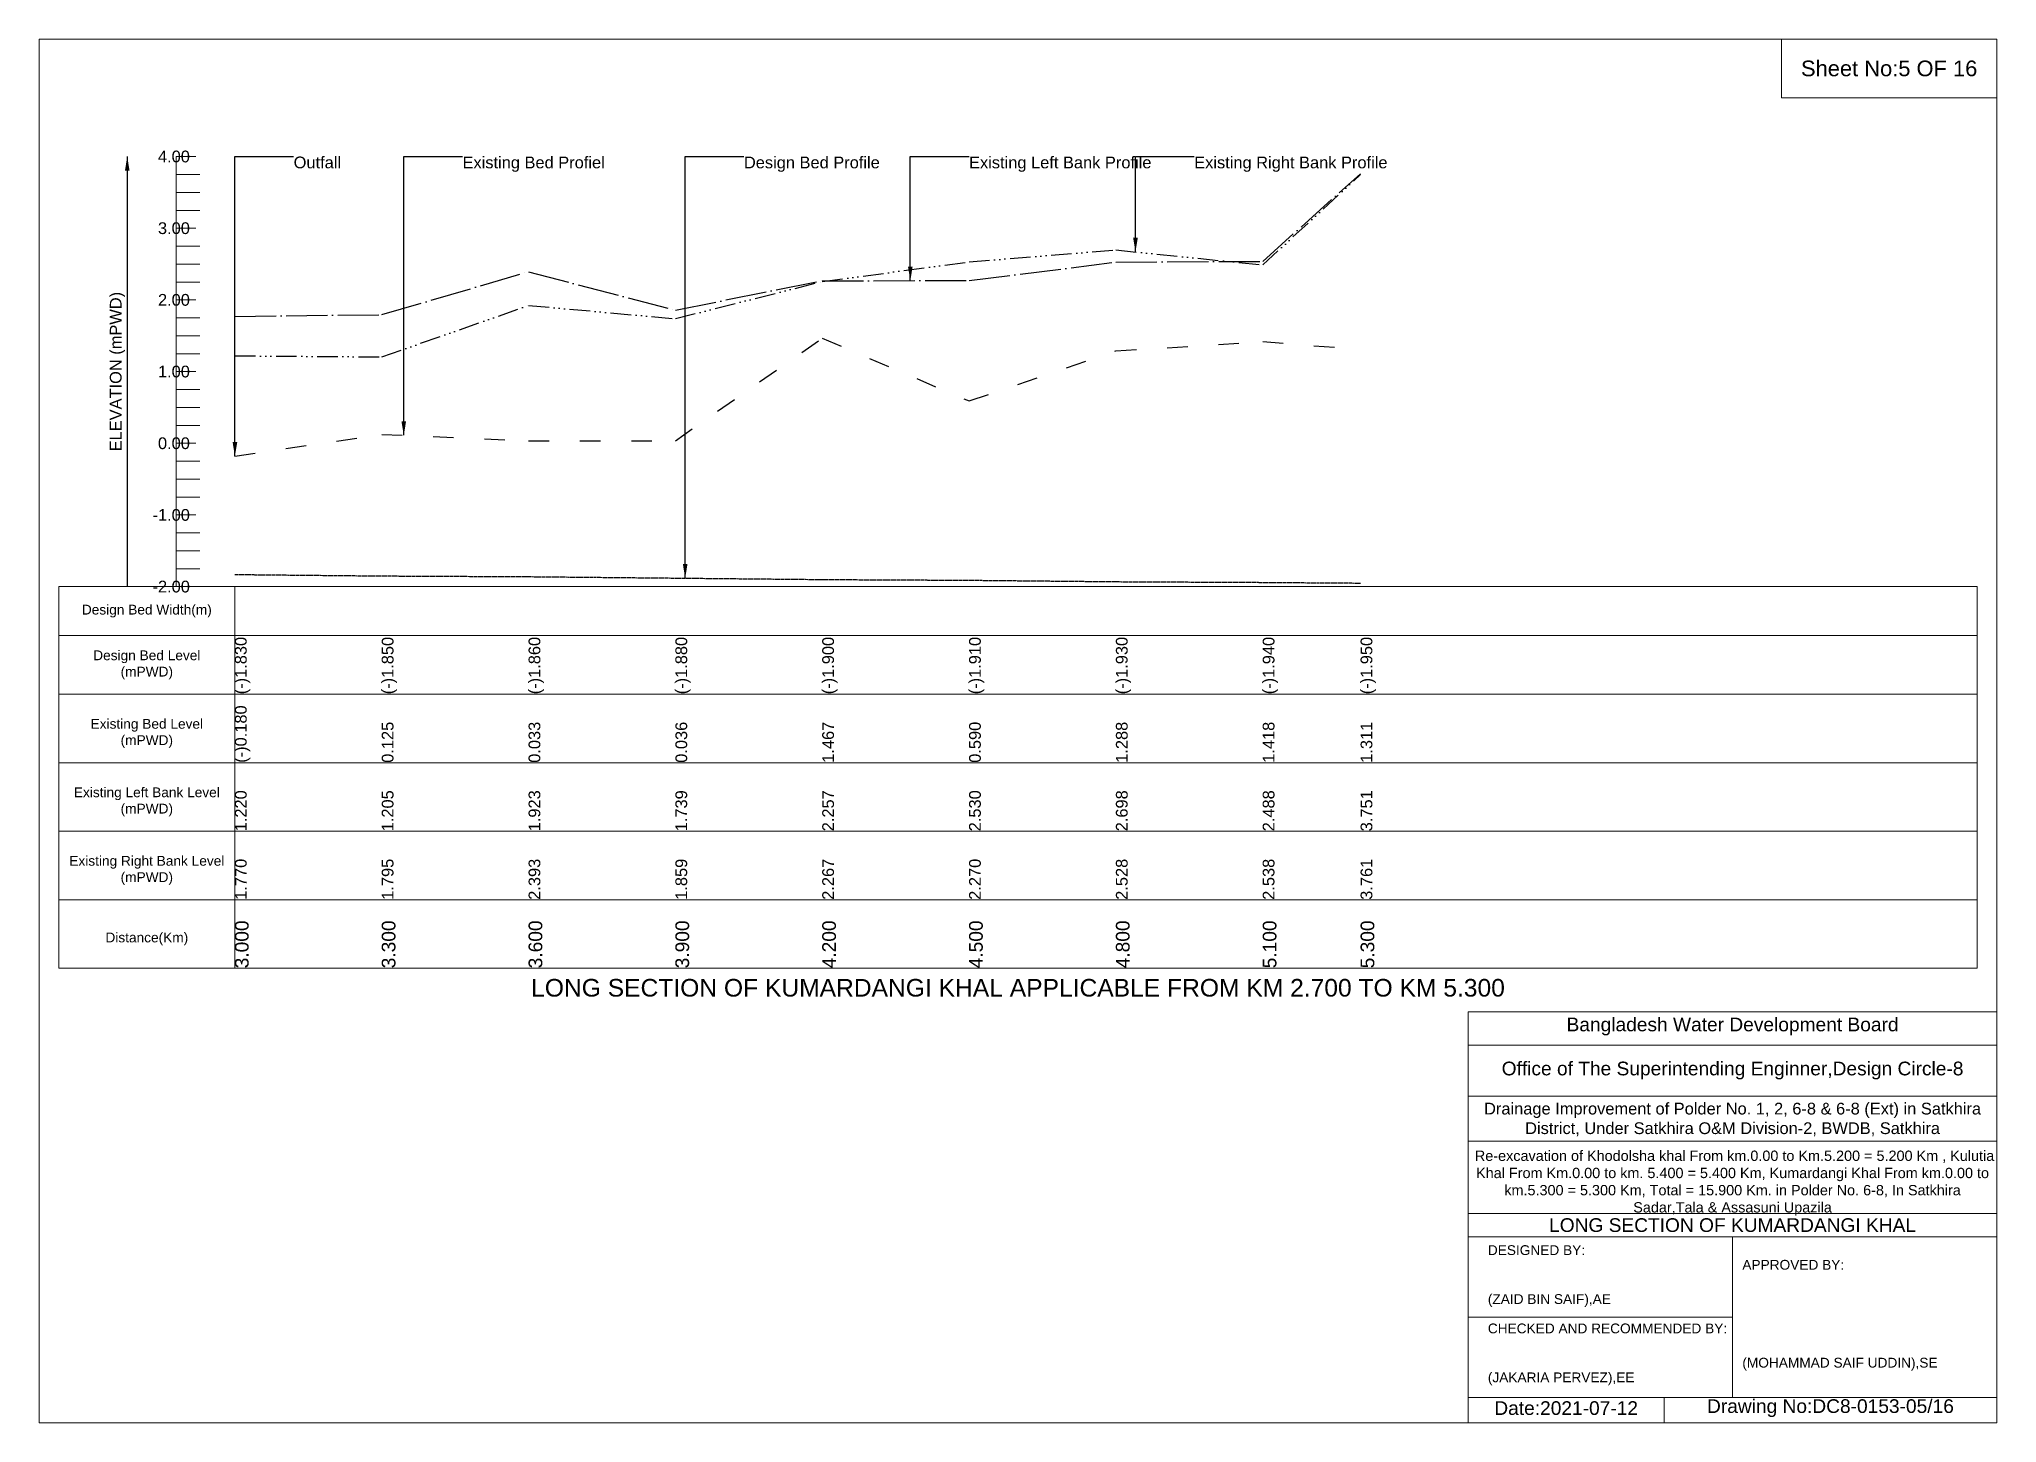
# Model space of a CAD drawing. Header units: inches. Extents: x 91000 to 568000, y -5656 to 0.
# Drawn here: x 450000 to 458000, y -5656 to 0 of the extents above; entities that cross this region are included whole.
import ezdxf

# ---------------------------------------------------------------- set-up
doc = ezdxf.new("R2010")
doc.units = ezdxf.units.IN
doc.header["$LTSCALE"] = 7
doc.header["$MEASUREMENT"] = 0
for name, pattern in [('ACAD_ISO03W100', [30, 12, -18]), ('ACAD_ISO04W100', [30, 24, -3, 0, -3]), ('ACAD_ISO14W100', [24, 12, -3, 0, -3, 0, -3, 0, -3]), ('CENTER', [2, 1.25, -0.25, 0.25, -0.25])]:
    doc.linetypes.add(name, pattern=pattern)
for name, color, linetype, lineweight in [('Cross Section Labels', 7, 'Continuous', 9), ('Design Bed Level Long Section', 7, 'CENTER', 25), ('Existing Bed Level for Long Section', 7, 'ACAD_ISO03W100', 25), ('Existing Left Bank of Long section', 7, 'ACAD_ISO04W100', 25), ('Existing Right Bank of Long Section', 7, 'ACAD_ISO14W100', 25), ('Long Section Border', 7, 'Continuous', 9), ('Long Section Labels', 7, 'Continuous', 9), ('Vscale for Long Section', 7, 'Continuous', 9)]:
    doc.layers.add(name, color=color, linetype=linetype, lineweight=lineweight)
doc.styles.get("Standard").update_dxf_attribs({"font": 'arial.ttf'})
doc.dimstyles.get("Standard").update_dxf_attribs({"dimtxt": 0.18, "dimasz": 0.18, "dimexe": 0.18, "dimexo": 0.0625, "dimgap": 0.09, "dimtad": 0, "dimtih": 1, "dimtoh": 1, "dimdec": 4, "dimzin": 0, "dimdsep": 46, "dimtxsty": 'Standard', "dimcen": 0.09, "dimadec": 0, "dimazin": 0, "dimtfac": 1, "dimtdec": 4, "dimtofl": 0, "dimtmove": 0, "dimatfit": 3, "dimfxl": 1, "dimtolj": 1, "dimtzin": 0, "dimarcsym": 0})

msp = doc.modelspace()

# ---------------------------------------------------------------- texts
at = {"layer": 'Cross Section Labels', "attachment_point": 5}
for s, insert, char_height in [('Sheet No:5 OF 16', (457560, -120), 64), ('Bangladesh Water Development Board', (456920, -4036), 56), ('Office of The Superintending Enginner,Design Circle-8', (456920, -4216), 56)]:
    msp.add_mtext(s, dxfattribs=dict(at, insert=insert, char_height=char_height))
at = {"layer": 'Cross Section Labels'}
for s, insert, char_height, width, attachment_point in [('Drainage Improvement of Polder No. 1, 2, 6-8 & 6-8 (Ext) in Satkhira District, Under Satkhira O&M Division-2, BWDB, Satkhira', (456920, -4416), 48, 2240, 5), (' Re-excavation of Khodolsha khal From km.0.00 to Km.5.200 = 5.200 Km , Kulutia Khal From Km.0.00 to km. 5.400 = 5.400 Km, Kumardangi Khal From km.0.00 to km.5.300 = 5.300 Km, Total = 15.900 Km. in Polder No. 6-8, In Satkhira Sadar,Tala & Assasuni Upazila', (456920, -4676), 42.1524, 2160, 5), ('LONG SECTION OF KUMARDANGI KHAL', (456920, -4848), 56, 2240, 5), ('DESIGNED BY:^J^J^J(ZAID BIN SAIF),AE', (455920, -5056), 40, 1120, 4), ('APPROVED BY:^J^J^J^J^J^J(MOHAMMAD SAIF UDDIN),SE', (456960, -5216), 40, 1120, 4), ('CHECKED AND RECOMMENDED BY:^J^J^J(JAKARIA PERVEZ),EE', (455920, -5376), 40, 1120, 4), ('Date:2021-07-12', (456240, -5596), 56, 1120, 5), ('Drawing No:DC8-0153-05/16', (457320, -5596), 56, 1760, 5)]:
    msp.add_mtext(s, dxfattribs=dict(at, insert=insert, char_height=char_height, width=width, attachment_point=attachment_point))
at = {"layer": 'Long Section Border', "attachment_point": 5}
for s, insert, char_height in [('Design Bed Width(m)', (450440, -2338), 40), ('Design Bed Level^J(mPWD)', (450440, -2558), 40), ('Existing Bed Level^J(mPWD)', (450440, -2838), 40), ('Existing Left Bank Level^J(mPWD)', (450440, -3118), 40), ('Existing Right Bank Level^J(mPWD)', (450440, -3398), 40), ('Distance(Km)', (450440, -3678), 40), ('LONG SECTION OF KUMARDANGI KHAL APPLICABLE FROM KM 2.700 TO KM 5.300', (454000, -3878), 72)]:
    msp.add_mtext(s, dxfattribs=dict(at, insert=insert, char_height=char_height))
at = {"layer": 'Long Section Labels', "char_height": 48, "attachment_point": 1}
for s, insert in [('Outfall', (451040, -480)), ('Existing Bed Profiel', (451730, -480)), ('Design Bed Profile', (452880, -480)), ('Existing Left Bank Profile', (453800, -480)), ('Existing Right Bank Profile', (454720, -480))]:
    msp.add_mtext(s, dxfattribs=dict(at, insert=insert))
at = {"layer": 'Vscale for Long Section', "char_height": 48, "attachment_point": 6}
for s, insert in [('4.00', (450616, -480)), ('3.00', (450616, -773)), ('2.00', (450616, -1066)), ('1.00', (450616, -1359)), ('0.00', (450616, -1652)), ('-1.00', (450616, -1945)), ('-2.00', (450616, -2238))]:
    msp.add_mtext(s, dxfattribs=dict(at, insert=insert))
at = {"layer": 'Vscale for Long Section', "rotation": 90}
for s, insert, char_height, attachment_point in [('ELEVATION (mPWD)', (450320, -1359), 48, 5), ('(-)1.830', (450800, -2678), 48, 1), ('(-)1.850', (451400, -2678), 48, 1), ('(-)1.860', (452000, -2678), 48, 1), ('(-)1.880', (452600, -2678), 48, 1), ('(-)1.900', (453200, -2678), 48, 1), ('(-)1.910', (453800, -2678), 48, 1), ('(-)1.930', (454400, -2678), 48, 1), ('(-)1.940', (455000, -2678), 48, 1), ('(-)1.950', (455400, -2678), 48, 1), ('(-)0.180', (450800, -2958), 48, 1), ('0.125', (451400, -2958), 48, 1), ('0.033', (452000, -2958), 48, 1), ('0.036', (452600, -2958), 48, 1), ('1.467', (453200, -2958), 48, 1), ('0.590', (453800, -2958), 48, 1), ('1.288', (454400, -2958), 48, 1), ('1.418', (455000, -2958), 48, 1), ('1.311', (455400, -2958), 48, 1), ('1.220', (450800, -3238), 48, 1), ('1.205', (451400, -3238), 48, 1), ('1.923', (452000, -3238), 48, 1), ('1.739', (452600, -3238), 48, 1), ('2.257', (453200, -3238), 48, 1), ('2.530', (453800, -3238), 48, 1), ('2.698', (454400, -3238), 48, 1), ('2.488', (455000, -3238), 48, 1), ('3.751', (455400, -3238), 48, 1), ('1.770', (450800, -3518), 48, 1), ('1.795', (451400, -3518), 48, 1), ('2.393', (452000, -3518), 48, 1), ('1.859', (452600, -3518), 48, 1), ('2.267', (453200, -3518), 48, 1), ('2.270', (453800, -3518), 48, 1), ('2.528', (454400, -3518), 48, 1), ('2.538', (455000, -3518), 48, 1), ('3.761', (455400, -3518), 48, 1), ('3.000', (450800, -3798), 56, 1), ('3.300', (451400, -3798), 56, 1), ('3.600', (452000, -3798), 56, 1), ('3.900', (452600, -3798), 56, 1), ('4.200', (453200, -3798), 56, 1), ('4.500', (453800, -3798), 56, 1), ('4.800', (454400, -3798), 56, 1), ('5.100', (455000, -3798), 56, 1), ('5.300', (455400, -3798), 56, 1)]:
    msp.add_mtext(s, dxfattribs=dict(at, insert=insert, char_height=char_height, attachment_point=attachment_point))

# ---------------------------------------------------------------- linework, layer by layer
at = {"layer": 'Cross Section Labels'}
for points in [[(450000, 0), (458000, 0), (458000, -5656), (450000, -5656)], [(457120, 0), (458000, 0), (458000, -240), (457120, -240)]]:
    msp.add_lwpolyline(points, close=True, dxfattribs=at)
for points in [[(455840, -5656), (455840, -3976), (458000, -3976)], [(455840, -4112), (458000, -4112)], [(455840, -4320), (458000, -4320)], [(455840, -4504), (458000, -4504)], [(455840, -4800), (458000, -4800)], [(455840, -4896), (458000, -4896)], [(456920, -4896), (456920, -5552)], [(455840, -5224), (456920, -5224)], [(455840, -5552), (458000, -5552)], [(456640, -5552), (456640, -5656)]]:
    msp.add_lwpolyline(points, dxfattribs=at)
at = {"layer": 'Design Bed Level Long Section'}
msp.add_lwpolyline([(450800, -2188.2), (451400, -2194.1), (452000, -2197), (452600, -2202.8), (453200, -2208.7), (453800, -2211.6), (454400, -2217.5), (455000, -2220.4), (455400, -2223.3)], dxfattribs=at)
at = {"layer": 'Existing Bed Level for Long Section'}
msp.add_lwpolyline([(450800, -1704.7), (451400, -1615.4), (452000, -1642.3), (452600, -1641.5), (453200, -1222.2), (453800, -1479.1), (454400, -1274.6), (455000, -1236.5), (455400, -1267.9)], dxfattribs=at)
at = {"layer": 'Existing Left Bank of Long section'}
msp.add_lwpolyline([(450800, -1133.4), (451400, -1126.1), (452000, -950.9), (452600, -1107.3), (453200, -987.8), (453800, -986.9), (454400, -911.3), (455000, -908.4), (455400, -550)], dxfattribs=at)
at = {"layer": 'Existing Right Bank of Long Section'}
msp.add_lwpolyline([(450800, -1294.5), (451400, -1298.9), (452000, -1088.6), (452600, -1142.5), (453200, -990.7), (453800, -910.7), (454400, -861.5), (455000, -923), (455400, -553)], dxfattribs=at)
at = {"layer": 'Long Section Border'}
msp.add_lwpolyline([(450080, -2238), (457920, -2238), (457920, -3798), (450080, -3798)], close=True, dxfattribs=at)
for points in [[(450800, -2238), (450800, -3798)], [(450080, -2438), (457920, -2438)], [(450080, -2678), (457920, -2678)], [(450080, -2958), (457920, -2958)], [(450080, -3238), (457920, -3238)], [(450080, -3518), (457920, -3518)]]:
    msp.add_lwpolyline(points, dxfattribs=at)
at = {"layer": 'Vscale for Long Section'}
for points in [[(450560, -2238), (450560, -1945), (450560, -1652), (450560, -1359), (450560, -1066), (450560, -773), (450560, -480)], [(450560, -480), (450640, -480)], [(450560, -553.2), (450656, -553.2)], [(450560, -626.5), (450656, -626.5)], [(450560, -699.8), (450656, -699.8)], [(450560, -773), (450640, -773)], [(450560, -846.2), (450656, -846.2)], [(450560, -919.5), (450656, -919.5)], [(450560, -992.8), (450656, -992.8)], [(450560, -1066), (450640, -1066)], [(450560, -1139.2), (450656, -1139.2)], [(450560, -1212.5), (450656, -1212.5)], [(450560, -1285.8), (450656, -1285.8)], [(450560, -1359), (450640, -1359)], [(450560, -1432.2), (450656, -1432.2)], [(450560, -1505.5), (450656, -1505.5)], [(450560, -1578.8), (450656, -1578.8)], [(450560, -1652), (450640, -1652)], [(450560, -1725.2), (450656, -1725.2)], [(450560, -1798.5), (450656, -1798.5)], [(450560, -1871.8), (450656, -1871.8)], [(450560, -1945), (450640, -1945)], [(450560, -2018.2), (450656, -2018.2)], [(450560, -2091.5), (450656, -2091.5)], [(450560, -2164.8), (450656, -2164.8)], [(450560, -2238), (450640, -2238)]]:
    msp.add_lwpolyline(points, dxfattribs=at)

msp.set_redraw_order([(e.dxf.handle, doc.entitydb.next_handle()) for e in msp.query("TEXT MTEXT ATTDEF DIMENSION ARC_DIMENSION")])  # texts and dimensions are drawn at this point

# ---------------------------------------------------------------- leaders
at = {"layer": 'Long Section Labels', "annotation_type": 0, "has_hookline": 1, "hookline_direction": 0}
for points, text_width in [([(450800, -1704.7), (450800, -480), (451039.9, -480)], 185.8), ([(451490, -1619.4), (451490, -480), (451729.9, -480)], 571.4), ([(452640, -2203.2), (452640, -480), (452879.9, -480)], 547.4), ([(453560, -987.2), (453560, -480), (453799.9, -480)], 737.4), ([(454480, -869.7), (454480, -480), (454719.9, -480)], 782)]:
    msp.add_leader(points, dimstyle='Standard', override={"dimasz": 57.6}, dxfattribs=dict(at, text_width=text_width))
at = {"layer": 'Vscale for Long Section'}
msp.add_leader([(450360, -480), (450360, -2238)], dimstyle='Standard', override={"dimasz": 57.6}, dxfattribs=at)

doc.saveas('drawing.dxf')
